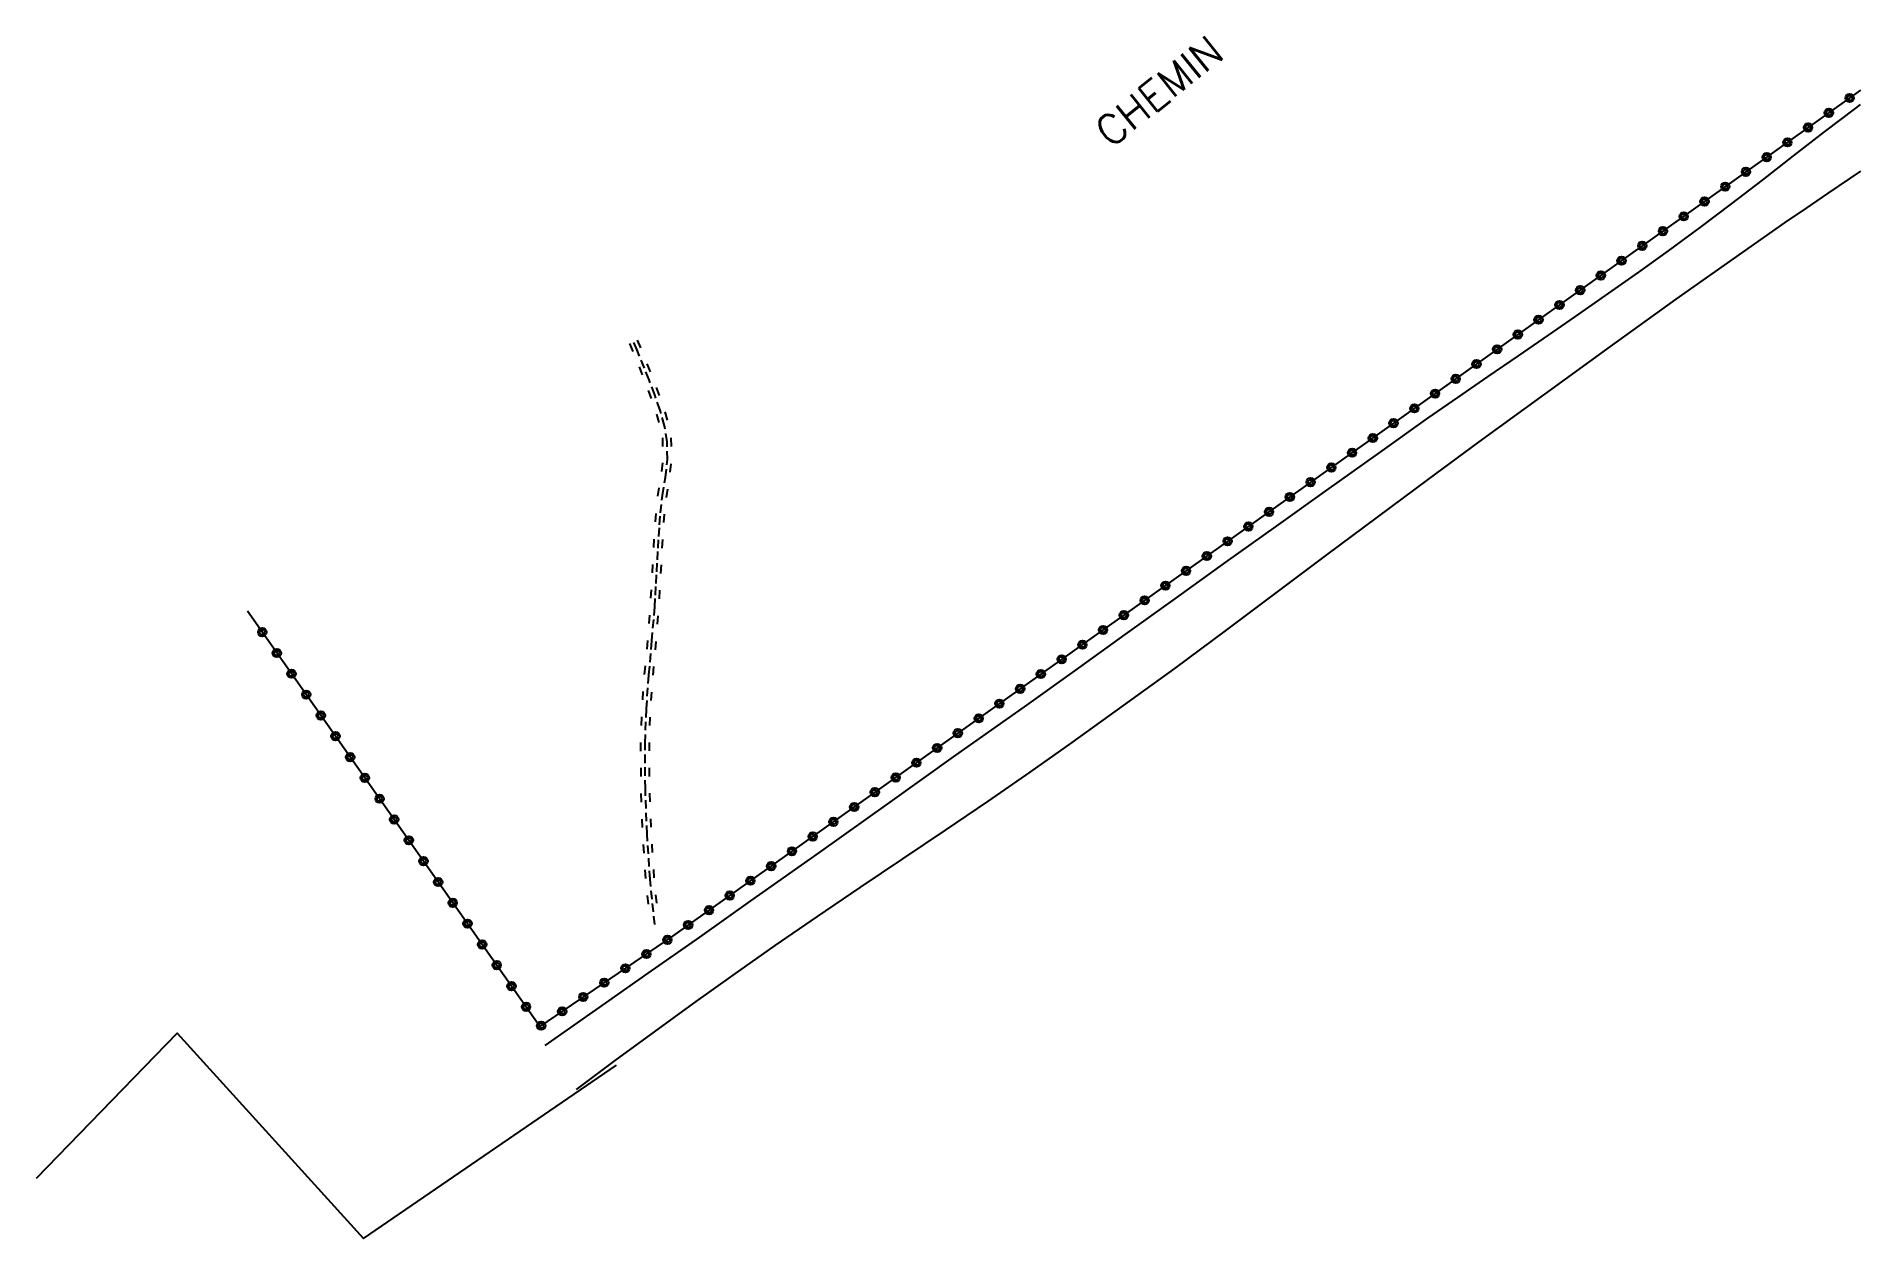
# Model space of a CAD drawing. Header units: millimetres. Extents: x 134017 to 135000, y 142000 to 142846.
# Drawn here: x 134892.5 to 135000, y 142775.5 to 142846.3 of the extents above; entities that cross this region are included whole.
import ezdxf
from ezdxf.enums import TextEntityAlignment as Align

# ---------------------------------------------------------------- set-up
doc = ezdxf.new("R2010")
doc.units = ezdxf.units.MM
doc.linetypes.add('DASHED', pattern=[0.75, 0.5, -0.25])
doc.layers.get('0').update_dxf_attribs({"linetype": 'CONTINUOUS'})
for name, color, linetype in [('W0071', 7, 'CONTINUOUS'), ('W0220', 5, 'DASHED'), ('W0323', 7, 'CONTINUOUS'), ('W0330', 7, 'CONTINUOUS'), ('W0989', 7, 'CONTINUOUS')]:
    doc.layers.add(name, color=color, linetype=linetype)
doc.styles.get("Standard").update_dxf_attribs({"font": 'romans.shx', "width": 0.85})

msp = doc.modelspace()

# ---------------------------------------------------------------- texts
at = {"layer": 'W0989'}
msp.add_text('CHEMIN', height=1.75, rotation=38.5899, dxfattribs=at).set_placement((134958.67, 142843.05), align=Align.MIDDLE_CENTER)

# ---------------------------------------------------------------- blocks, each defined once
blk = doc.blocks.new('t323o')
at = {"color": 0, "linetype": 'Continuous'}
for radius in [0.25, 0.15]:
    blk.add_circle((0, 0), radius, dxfattribs=at)
blk = doc.blocks.new('t220o')
at = {"color": 0, "linetype": 'Continuous'}
for p, q in [((-0.25, 0.25), (0.25, 0.25)), ((-0.25, -0.25), (0.25, -0.25))]:
    blk.add_line(p, q, dxfattribs=at)

# ---------------------------------------------------------------- linework, layer by layer
at = {"layer": 'W0071'}
for points in [[(134922.49, 142786.84), (134925.53, 142788.96), (134928.56, 142791.09), (134931.6, 142793.22), (134934.62, 142795.35), (134938.66, 142798.2), (134942.68, 142801.06), (134946.7, 142803.93), (134950.73, 142806.79), (134953.7, 142808.91), (134956.67, 142811.04), (134959.64, 142813.17), (134962.61, 142815.3), (134965.58, 142817.43), (134968.55, 142819.55), (134971.53, 142821.67), (134974.51, 142823.78), (134976.28, 142825.01), (134978.06, 142826.24), (134979.84, 142827.46), (134981.62, 142828.68), (134983.4, 142829.91), (134985.17, 142831.14), (134986.93, 142832.38), (134988.69, 142833.64), (134990.55, 142835.01), (134992.39, 142836.4), (134994.23, 142837.81), (134996.05, 142839.23), (134997.88, 142840.64), (134999.72, 142842.04), (135000, 142842.26)], [(135000, 142838.34), (134999.33, 142837.88), (134998.06, 142837.02), (134996.8, 142836.16), (134995.54, 142835.3), (134994.28, 142834.43), (134993.02, 142833.55), (134989.12, 142830.79), (134985.24, 142828), (134981.37, 142825.2), (134977.51, 142822.38), (134974.5, 142820.18), (134971.51, 142817.96), (134968.53, 142815.73), (134965.55, 142813.49), (134962.56, 142811.26), (134959.57, 142809.04), (134956.56, 142806.85), (134953.53, 142804.67), (134951.06, 142802.93), (134948.56, 142801.21), (134946.06, 142799.51), (134943.55, 142797.82), (134941.04, 142796.13), (134938.53, 142794.43), (134936.03, 142792.72), (134933.55, 142790.98), (134931.23, 142789.32), (134928.91, 142787.64), (134926.61, 142785.95), (134924.32, 142784.24)]]:
    msp.add_lwpolyline(points, dxfattribs=at)
at = {"layer": 'W0220'}
msp.add_lwpolyline([(134928.95, 142793.95), (134928.68, 142796.62), (134928.5, 142799.29), (134928.4, 142801.97), (134928.39, 142804.65), (134928.46, 142806.66), (134928.61, 142808.67), (134928.79, 142810.67), (134928.95, 142812.67), (134928.99, 142813.36), (134929.03, 142814.05), (134929.07, 142814.74), (134929.11, 142815.43), (134929.15, 142816.12), (134929.19, 142816.82), (134929.24, 142817.51), (134929.29, 142818.2), (134929.41, 142819.23), (134929.58, 142820.28), (134929.7, 142821.34), (134929.68, 142822.39), (134929.53, 142823.34), (134929.27, 142824.26), (134928.95, 142825.16), (134928.62, 142826.04), (134927.92, 142827.79), (134927.66, 142828.37)], dxfattribs=at)
at = {"layer": 'W0323'}
msp.add_lwpolyline([(135000, 142843.1), (134971.24, 142822.6), (134930, 142793.27), (134922.18, 142787.95), (134904.96, 142812.41)], dxfattribs=at)
at = {"layer": 'W0330'}
msp.add_lwpolyline([(134892.52, 142779.02), (134900.82, 142787.56), (134911.79, 142775.46), (134926.7, 142785.68)], dxfattribs=at)

# ---------------------------------------------------------------- block references
at = {"layer": 'W0220'}
for p, rotation in [((134927.81, 142828.05), 114.3724025446572), ((134928.37, 142826.66), 111.8285684062242), ((134928.91, 142825.26), 110.4219641843305), ((134929.39, 142823.84), 105.7320563208668), ((134929.68, 142822.37), 90.76030946223067), ((134929.64, 142820.87), 83.46931975260951), ((134929.43, 142819.39), 80.95071075467295), ((134929.26, 142817.9), 85.77005911947386), ((134929.16, 142816.4), 86.49292641179264), ((134929.08, 142814.9), 86.786551183752), ((134928.99, 142813.41), 86.61636889284453), ((134928.89, 142811.91), 85.55426639457143), ((134928.77, 142810.41), 84.83272490297226), ((134928.63, 142808.92), 84.83272490297226), ((134928.51, 142807.42), 85.6513519679943), ((134928.43, 142805.93), 88.0067173050267), ((134928.39, 142804.43), 90.37620565146942), ((134928.4, 142802.93), 90.37620565146942), ((134928.42, 142801.43), 92.12212780199012), ((134928.48, 142799.93), 92.12212780199012), ((134928.56, 142798.43), 93.86804709707415), ((134928.66, 142796.94), 93.86804709707415), ((134928.8, 142795.44), 95.61396353669356)]:
    msp.add_blockref('t220o', p, dxfattribs=dict(at, rotation=rotation))
at = {"layer": 'W0323'}
for p, rotation in [((134999.36, 142842.64), 215.4820603528877), ((134998.13, 142841.77), 215.4820603528877), ((134996.91, 142840.9), 215.4820603528877), ((134995.69, 142840.03), 215.4820603528877), ((134993.25, 142838.29), 215.4820603528877), ((134994.47, 142839.16), 215.4820603528877), ((134992.03, 142837.42), 215.4820603528877), ((134990.81, 142836.55), 215.4820603528877), ((134989.58, 142835.67), 215.4820603528877), ((134988.36, 142834.8), 215.4820603528877), ((134985.92, 142833.06), 215.4820603528877), ((134987.14, 142833.93), 215.4820603528877), ((134984.7, 142832.19), 215.4820603528877), ((134983.48, 142831.32), 215.4820603528877), ((134982.26, 142830.45), 215.4820603528877), ((134979.81, 142828.71), 215.4820603528877), ((134981.03, 142829.58), 215.4820603528877), ((134978.59, 142827.84), 215.4820603528877), ((134977.37, 142826.97), 215.4820603528877), ((134976.15, 142826.1), 215.4820603528877), ((134973.71, 142824.36), 215.4820603528877), ((134974.93, 142825.23), 215.4820603528877), ((134972.48, 142823.49), 215.4820603528877), ((134971.26, 142822.61), 215.4820603528877), ((134970.04, 142821.75), 215.4183262869747), ((134967.6, 142820.01), 215.4183262869747), ((134968.82, 142820.88), 215.4183262869747), ((134966.37, 142819.14), 215.4183262869747), ((134965.15, 142818.27), 215.4183262869747), ((134963.93, 142817.4), 215.4183262869747), ((134962.71, 142816.53), 215.4183262869747), ((134960.26, 142814.79), 215.4183262869747), ((134961.48, 142815.66), 215.4183262869747), ((134959.04, 142813.92), 215.4183262869747), ((134957.82, 142813.05), 215.4183262869747), ((134956.59, 142812.18), 215.4183262869747), ((134905.83, 142811.18), 125.15386915291), ((134954.15, 142810.44), 215.4183262869747), ((134955.37, 142811.31), 215.4183262869747), ((134906.69, 142809.95), 125.15386915291), ((134952.93, 142809.58), 215.4183262869747), ((134907.55, 142808.73), 125.15386915291), ((134951.7, 142808.71), 215.4183262869747), ((134908.42, 142807.5), 125.15386915291), ((134950.48, 142807.84), 215.4183262869747), ((134909.28, 142806.27), 125.15386915291), ((134948.04, 142806.1), 215.4183262869747), ((134949.26, 142806.97), 215.4183262869747), ((134910.14, 142805.05), 125.15386915291), ((134946.81, 142805.23), 215.4183262869747), ((134945.59, 142804.36), 215.4183262869747), ((134911.01, 142803.82), 125.15386915291), ((134944.37, 142803.49), 215.4183262869747), ((134911.87, 142802.6), 125.15386915291), ((134941.92, 142801.75), 215.4183262869747), ((134943.15, 142802.62), 215.4183262869747), ((134912.74, 142801.37), 125.15386915291), ((134940.7, 142800.88), 215.4183262869747), ((134913.6, 142800.14), 125.15386915291), ((134939.48, 142800.01), 215.4183262869747), ((134914.46, 142798.92), 125.15386915291), ((134938.26, 142799.14), 215.4183262869747), ((134915.33, 142797.69), 125.15386915291), ((134935.81, 142797.4), 215.4183262869747), ((134937.04, 142798.27), 215.4183262869747), ((134916.19, 142796.46), 125.15386915291), ((134934.59, 142796.54), 215.4183262869747), ((134933.37, 142795.67), 215.4183262869747), ((134917.05, 142795.24), 125.15386915291), ((134932.15, 142794.8), 215.4183262869747), ((134917.92, 142794.01), 125.15386915291), ((134930.92, 142793.93), 215.4183262869747), ((134918.78, 142792.78), 125.15386915291), ((134928.46, 142792.22), 214.2483931795512), ((134929.7, 142793.06), 214.2483931795512), ((134919.64, 142791.56), 125.15386915291), ((134927.22, 142791.38), 214.2483931795512), ((134920.51, 142790.33), 125.15386915291), ((134925.98, 142790.53), 214.2483931795512), ((134921.37, 142789.11), 125.15386915291), ((134923.5, 142788.84), 214.2483931795512), ((134924.74, 142789.69), 214.2483931795512), ((134922.26, 142788), 214.2483931795512)]:
    msp.add_blockref('t323o', p, dxfattribs=dict(at, rotation=rotation))

msp.set_redraw_order([(e.dxf.handle, doc.entitydb.next_handle()) for e in msp.query("TEXT MTEXT ATTDEF DIMENSION ARC_DIMENSION")])  # texts and dimensions are drawn at this point

doc.saveas('drawing.dxf')
